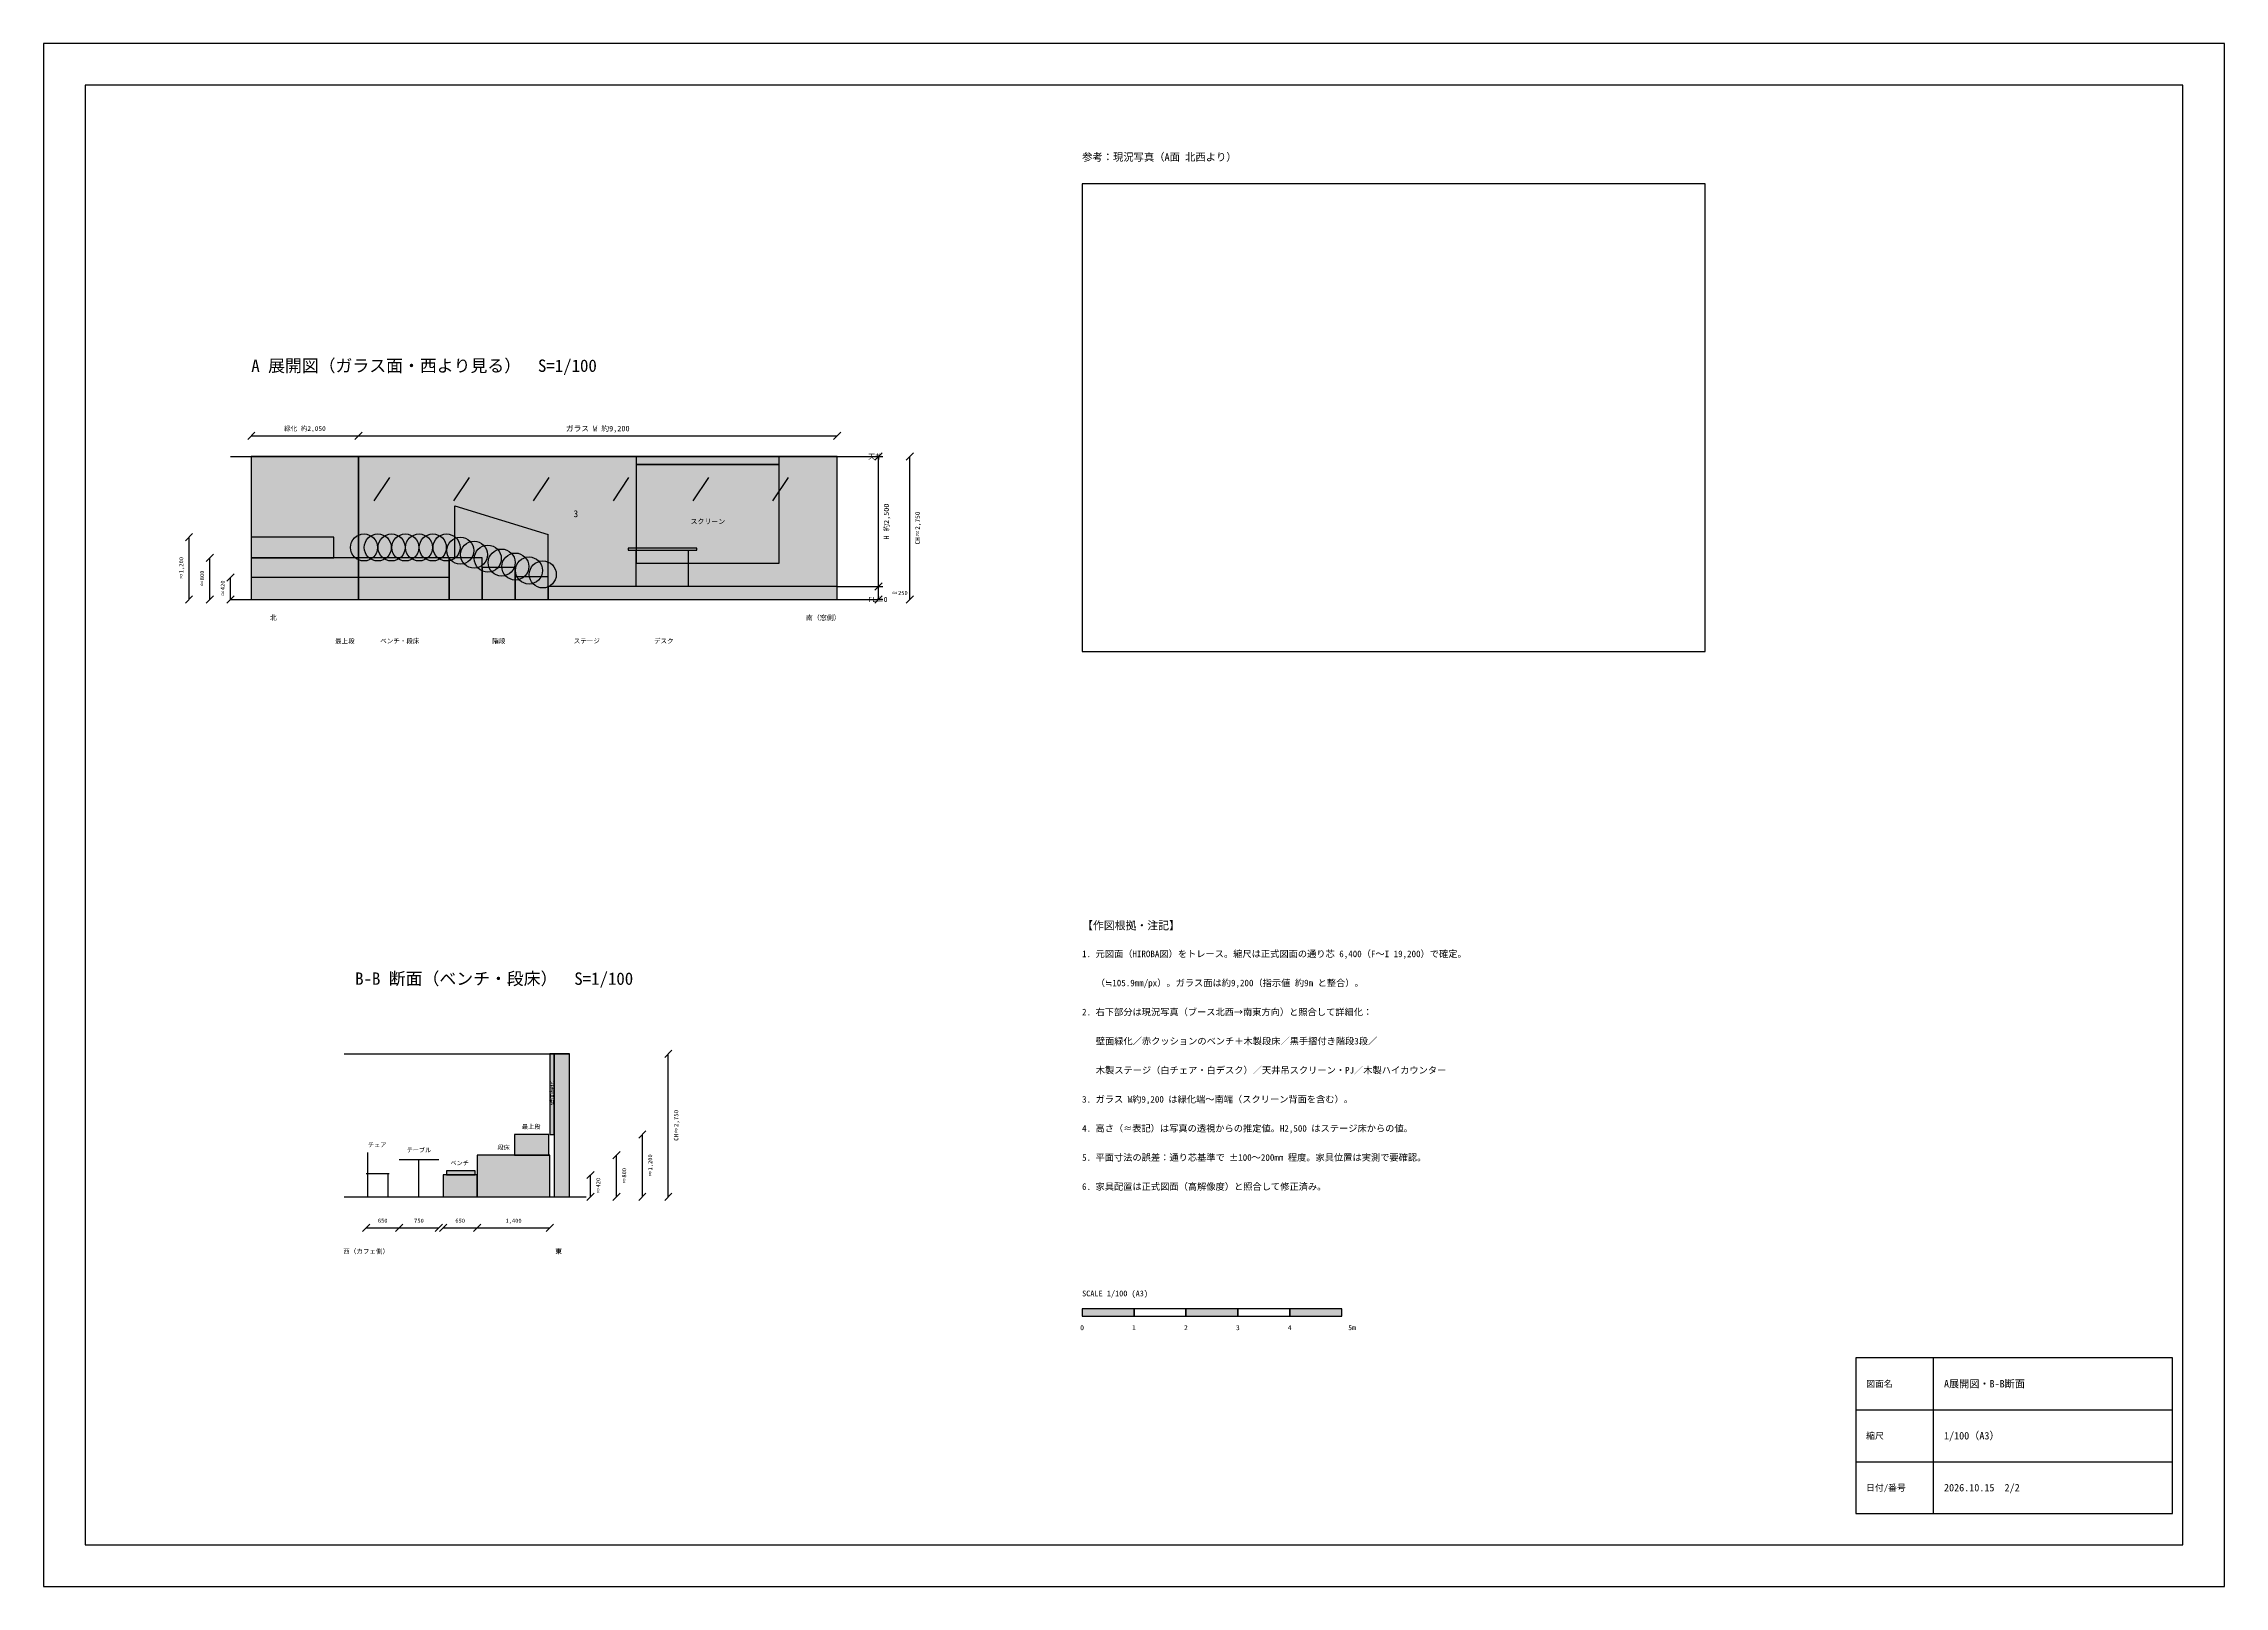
# Model space of a CAD drawing. Header units: millimetres. Extents: x 0 to 87000, y 0 to 29700.
# Drawn here: x 45000 to 87000, y 0 to 29700 of the extents above; entities that cross this region are included whole.
import ezdxf
from ezdxf.enums import TextEntityAlignment as Align

# ---------------------------------------------------------------- set-up
doc = ezdxf.new("R2010")
doc.units = ezdxf.units.MM
for name, color, linetype in [('A-CEIL', 9, 'Continuous'), ('A-DIMS', 2, 'Continuous'), ('A-FILL', 254, 'Continuous'), ('A-FURN', 4, 'Continuous'), ('A-PLANT', 3, 'Continuous'), ('A-TEXT', 7, 'Continuous'), ('A-WALL', 7, 'Continuous'), ('A-WOOD', 30, 'Continuous')]:
    doc.layers.add(name, color=color, linetype=linetype)
doc.styles.add('JP', font='msgothic.ttc')

msp = doc.modelspace()

# ---------------------------------------------------------------- hatches: boundary and pattern name
at = {"layer": 'A-FILL', "true_color": 0x93c47d}
h = msp.add_hatch(color=7, dxfattribs=at)
h.dxf.hatch_style = 1
h.paths.add_polyline_path([(49000, 19000), (51066, 19000), (51066, 21750), (49000, 21750), (49000, 19000)])
at = {"layer": 'A-FILL', "true_color": 0xd6ecff}
h = msp.add_hatch(color=7, dxfattribs=at)
h.dxf.hatch_style = 1
h.paths.add_polyline_path([(51066, 19000), (60281, 19000), (60281, 21750), (51066, 21750), (51066, 19000)])
at = {"layer": 'A-FILL', "true_color": 0x666666}
h = msp.add_hatch(color=7, dxfattribs=at)
h.dxf.hatch_style = 1
h.paths.add_polyline_path([(56415, 21600), (59169, 21600), (59169, 21750), (56415, 21750), (56415, 21600)])
at = {"layer": 'A-FILL', "true_color": 0xc9a774}
h = msp.add_hatch(color=7, dxfattribs=at)
h.dxf.hatch_style = 1
h.paths.add_polyline_path([(49000, 19800), (50589, 19800), (50589, 20200), (49000, 20200), (49000, 19800)])
at = {"layer": 'A-FILL', "true_color": 0xdcc095}
h = msp.add_hatch(color=7, dxfattribs=at)
h.dxf.hatch_style = 1
h.paths.add_polyline_path([(49000, 19000), (52813, 19000), (52813, 19800), (49000, 19800), (49000, 19000)])
h = msp.add_hatch(color=7, dxfattribs=at)
h.dxf.hatch_style = 1
h.paths.add_polyline_path([(52813, 19000), (53449, 19000), (53449, 19800), (52813, 19800), (52813, 19000)])
at = {"layer": 'A-FILL', "true_color": 0xe9d3ae}
h = msp.add_hatch(color=7, dxfattribs=at)
h.dxf.hatch_style = 1
h.paths.add_polyline_path([(49000, 19000), (52813, 19000), (52813, 19420), (49000, 19420), (49000, 19000)])
at = {"layer": 'A-FILL', "true_color": 0xdcc095}
h = msp.add_hatch(color=7, dxfattribs=at)
h.dxf.hatch_style = 1
h.paths.add_polyline_path([(53449, 19000), (54084, 19000), (54084, 19617), (53449, 19617), (53449, 19000)])
h = msp.add_hatch(color=7, dxfattribs=at)
h.dxf.hatch_style = 1
h.paths.add_polyline_path([(54084, 19000), (54720, 19000), (54720, 19433), (54084, 19433), (54084, 19000)])
at = {"layer": 'A-FILL', "true_color": 0xf1dfbd}
h = msp.add_hatch(color=7, dxfattribs=at)
h.dxf.hatch_style = 1
h.paths.add_polyline_path([(54720, 19000), (60281, 19000), (60281, 19250), (54720, 19250), (54720, 19000)])
at = {"layer": 'A-FILL', "true_color": 0x93c47d}
h = msp.add_hatch(color=7, dxfattribs=at)
h.dxf.hatch_style = 1
h.paths.add_polyline_path([(54750, 8700), (54834, 8700), (54834, 10250), (54750, 10250), (54750, 8700)])
at = {"layer": 'A-FILL', "true_color": 0x9e9e9e}
h = msp.add_hatch(color=7, dxfattribs=at)
h.dxf.hatch_style = 1
h.paths.add_polyline_path([(54834, 7500), (55131, 7500), (55131, 10250), (54834, 10250), (54834, 7500)])
at = {"layer": 'A-FILL', "true_color": 0xc9a774}
h = msp.add_hatch(color=7, dxfattribs=at)
h.dxf.hatch_style = 1
h.paths.add_polyline_path([(54072, 8300), (54729, 8300), (54729, 8700), (54072, 8700), (54072, 8300)])
at = {"layer": 'A-FILL', "true_color": 0xc0687a}
h = msp.add_hatch(color=7, dxfattribs=at)
h.dxf.hatch_style = 1
h.paths.add_polyline_path([(52758, 7920), (53309, 7920), (53309, 8000), (52758, 8000), (52758, 7920)])
at = {"layer": 'A-FILL', "true_color": 0xdcc095}
h = msp.add_hatch(color=7, dxfattribs=at)
h.dxf.hatch_style = 1
h.paths.add_polyline_path([(53352, 7500), (54750, 7500), (54750, 8300), (53352, 8300), (53352, 7500)])
at = {"layer": 'A-FILL', "true_color": 0xe9d3ae}
h = msp.add_hatch(color=7, dxfattribs=at)
h.dxf.hatch_style = 1
h.paths.add_polyline_path([(52695, 7500), (53352, 7500), (53352, 7920), (52695, 7920), (52695, 7500)])
at = {"layer": 'A-FILL', "true_color": 0x000000}
h = msp.add_hatch(color=7, dxfattribs=at)
h.dxf.hatch_style = 1
h.paths.add_polyline_path([(65000, 5200), (66000, 5200), (66000, 5340), (65000, 5340), (65000, 5200)])
h = msp.add_hatch(color=7, dxfattribs=at)
h.dxf.hatch_style = 1
h.paths.add_polyline_path([(67000, 5200), (68000, 5200), (68000, 5340), (67000, 5340), (67000, 5200)])
h = msp.add_hatch(color=7, dxfattribs=at)
h.dxf.hatch_style = 1
h.paths.add_polyline_path([(69000, 5200), (70000, 5200), (70000, 5340), (69000, 5340), (69000, 5200)])

# ---------------------------------------------------------------- linework, layer by layer
at = {"layer": 'A-CEIL'}
msp.add_lwpolyline([(56415, 21600), (59169, 21600), (59169, 21750), (56415, 21750), (56415, 21600)], close=True, dxfattribs=at)
at = {"layer": 'A-DIMS'}
for points in [[(48930, 22080), (49070, 22220)], [(49000, 22150), (51066, 22150)], [(50996, 22080), (51136, 22220)], [(50996, 22080), (51136, 22220)], [(51066, 22150), (60281, 22150)], [(60211, 22080), (60351, 22220)], [(60281, 21750), (61161, 21750)], [(61011, 21680), (61151, 21820)], [(61081, 19250), (61081, 21750)], [(61611, 21680), (61751, 21820)], [(61681, 19000), (61681, 21750)], [(47730, 20130), (47870, 20270)], [(47800, 19000), (47800, 20200)], [(48130, 19730), (48270, 19870)], [(48200, 19000), (48200, 19800)], [(48530, 19350), (48670, 19490)], [(48600, 19000), (48600, 19420)], [(61011, 19180), (61151, 19320)], [(61011, 19180), (61151, 19320)], [(47730, 18930), (47870, 19070)], [(48130, 18930), (48270, 19070)], [(48530, 18930), (48670, 19070)], [(60281, 19250), (61161, 19250)], [(60281, 19250), (61161, 19250)], [(60281, 19000), (61161, 19000)], [(61011, 18930), (61151, 19070)], [(61081, 19000), (61081, 19250)], [(61611, 18930), (61751, 19070)], [(56961, 10180), (57101, 10320)], [(57031, 7500), (57031, 10250)], [(56461, 8630), (56601, 8770)], [(56531, 7500), (56531, 8700)], [(55461, 7850), (55601, 7990)], [(55961, 8230), (56101, 8370)], [(56031, 7500), (56031, 8300)], [(55461, 7430), (55601, 7570)], [(55531, 7500), (55531, 7920)], [(55961, 7430), (56101, 7570)], [(56461, 7430), (56601, 7570)], [(56961, 7430), (57101, 7570)], [(51142, 6830), (51282, 6970)], [(51212, 6900), (51847, 6900)], [(51777, 6830), (51917, 6970)], [(51777, 6830), (51917, 6970)], [(51847, 6900), (52610, 6900)], [(52540, 6830), (52680, 6970)], [(52625, 6830), (52765, 6970)], [(52695, 6900), (53352, 6900)], [(53282, 6830), (53422, 6970)], [(53282, 6830), (53422, 6970)], [(53352, 6900), (54750, 6900)], [(54680, 6830), (54820, 6970)]]:
    msp.add_lwpolyline(points, dxfattribs=at)
at = {"layer": 'A-FURN'}
for points in [[(45000, 0), (87000, 0), (87000, 29700), (45000, 29700), (45000, 0)], [(45800, 800), (86200, 800), (86200, 28900), (45800, 28900), (45800, 800)], [(65000, 18000), (77000, 18000), (77000, 27000), (65000, 27000), (65000, 18000)], [(51066, 19000), (60281, 19000), (60281, 21750), (51066, 21750), (51066, 19000)], [(56415, 19700), (59169, 19700), (59169, 21600), (56415, 21600), (56415, 19700)], [(56256, 19950), (57580, 19950), (57580, 19990), (56256, 19990), (56256, 19950)], [(52758, 7920), (53309, 7920), (53309, 8000), (52758, 8000), (52758, 7920)], [(65000, 5200), (66000, 5200), (66000, 5340), (65000, 5340), (65000, 5200)], [(66000, 5200), (67000, 5200), (67000, 5340), (66000, 5340), (66000, 5200)], [(67000, 5200), (68000, 5200), (68000, 5340), (67000, 5340), (67000, 5200)], [(68000, 5200), (69000, 5200), (69000, 5340), (68000, 5340), (68000, 5200)], [(69000, 5200), (70000, 5200), (70000, 5340), (69000, 5340), (69000, 5200)], [(79900, 1400), (86000, 1400), (86000, 4400), (79900, 4400), (79900, 1400)]]:
    msp.add_lwpolyline(points, close=True, dxfattribs=at)
for points in [[(48600, 21750), (60681, 21750)], [(51366, 20900), (51666, 21350)], [(52901, 20900), (53201, 21350)], [(54437, 20900), (54737, 21350)], [(55973, 20900), (56273, 21350)], [(57509, 20900), (57809, 21350)], [(59045, 20900), (59345, 21350)], [(52919, 20800), (54720, 20250)], [(52919, 19800), (52919, 20800)], [(54720, 19250), (54720, 20250)], [(56415, 19250), (56415, 19950)], [(57421, 19250), (57421, 19950)], [(48600, 19000), (60681, 19000)], [(50788, 10250), (55131, 10250)], [(51244, 7500), (51244, 8350)], [(52229, 7500), (52229, 8220)], [(51212, 7950), (51657, 7950)], [(51636, 7500), (51636, 7950)], [(50788, 7500), (55449, 7500)], [(81400, 1400), (81400, 4400)], [(79900, 3400), (86000, 3400)], [(79900, 2400), (86000, 2400)]]:
    msp.add_lwpolyline(points, dxfattribs=at)
at = {"layer": 'A-PLANT'}
for points in [[(49000, 19000), (51066, 19000), (51066, 21750), (49000, 21750), (49000, 19000)], [(54750, 8700), (54834, 8700), (54834, 10250), (54750, 10250), (54750, 8700)]]:
    msp.add_lwpolyline(points, close=True, dxfattribs=at)
for centre in [(51171, 20000), (51436, 20000), (51701, 20000), (51966, 20000), (52231, 20000), (52496, 20000), (52760, 20000), (53025, 19939), (53290, 19862), (53555, 19786), (53820, 19710), (54084, 19633), (54349, 19557), (54614, 19481)]:
    msp.add_circle(centre, 260, dxfattribs=at)
at = {"layer": 'A-WALL'}
msp.add_lwpolyline([(54834, 7500), (55131, 7500), (55131, 10250), (54834, 10250), (54834, 7500)], close=True, dxfattribs=at)
msp.add_lwpolyline([(51847, 8220), (52610, 8220)], dxfattribs=at)
at = {"layer": 'A-WOOD'}
for points in [[(49000, 19800), (50589, 19800), (50589, 20200), (49000, 20200), (49000, 19800)], [(49000, 19000), (52813, 19000), (52813, 19800), (49000, 19800), (49000, 19000)], [(52813, 19000), (53449, 19000), (53449, 19800), (52813, 19800), (52813, 19000)], [(49000, 19000), (52813, 19000), (52813, 19420), (49000, 19420), (49000, 19000)], [(53449, 19000), (54084, 19000), (54084, 19617), (53449, 19617), (53449, 19000)], [(54084, 19000), (54720, 19000), (54720, 19433), (54084, 19433), (54084, 19000)], [(54720, 19000), (60281, 19000), (60281, 19250), (54720, 19250), (54720, 19000)], [(54072, 8300), (54729, 8300), (54729, 8700), (54072, 8700), (54072, 8300)], [(53352, 7500), (54750, 7500), (54750, 8300), (53352, 8300), (53352, 7500)], [(52695, 7500), (53352, 7500), (53352, 7920), (52695, 7920), (52695, 7500)]]:
    msp.add_lwpolyline(points, close=True, dxfattribs=at)

# ---------------------------------------------------------------- texts
at = {"layer": 'A-TEXT', "style": 'JP'}
for s, height, p in [('参考：現況写真（A面 北西より）', 145.52, (65000, 27400)), ('SCALE 1/100 (A3)', 111.12, (65000, 5550))]:
    msp.add_text(s, height=height, dxfattribs=at).set_placement(p, align=Align.BOTTOM_LEFT)
for s, height, p in [('A 展開図（ガラス面・西より見る）\u3000S=1/100', 238.12, (49000, 23500)), ('天井', 95.2, (60881, 21750)), ('FL±0', 95.2, (60881, 19000)), ('≈250', 79.4, (61331, 19125)), ('B-B 断面（ベンチ・段床）\u3000S=1/100', 238.12, (51000, 11700)), ('図面名', 121.7, (80100, 3900)), ('A展開図・B-B断面', 142.9, (81600, 3900)), ('縮尺', 121.7, (80100, 2900)), ('1/100（A3）', 142.9, (81600, 2900)), ('日付/番号', 121.7, (80100, 1900)), ('2026.10.15\u30002/2', 142.88, (81600, 1900))]:
    msp.add_text(s, height=height, dxfattribs=at).set_placement(p, align=Align.MIDDLE_LEFT)
for s, height, p in [('緑化 約2,050', 90, (50033, 22290)), ('ガラス W 約9,200', 105.83, (55673, 22290)), ('3', 132, (55250, 20650)), ('スクリーン', 95.2, (57792, 20500)), ('北', 95.2, (49424, 18650)), ('南（窓側）', 95.2, (60016, 18650)), ('最上段', 90, (50801, 18200)), ('ベンチ・段床', 90, (51860, 18200)), ('階段', 90, (53767, 18200)), ('ステージ', 90, (55461, 18200)), ('デスク', 90, (56944, 18200)), ('最上段', 84.7, (54390, 8850)), ('チェア', 84.7, (51424, 8500)), ('テーブル', 84.7, (52229, 8400)), ('段床', 84.7, (53860, 8450)), ('ベンチ', 84.7, (53013, 8150)), ('650', 79.4, (51530, 7040)), ('750', 79.4, (52229, 7040)), ('650', 79.4, (53023, 7040)), ('1,400', 79.4, (54051, 7040)), ('西（カフェ側）', 90, (51212, 6450)), ('東', 90, (54919, 6450)), ('0', 95.2, (65000, 4980)), ('1', 95.2, (66000, 4980)), ('2', 95.2, (67000, 4980)), ('3', 95.2, (68000, 4980)), ('4', 95.2, (69000, 4980)), ('5m', 95.2, (70200, 4980))]:
    msp.add_text(s, height=height, dxfattribs=at).set_placement(p, align=Align.MIDDLE_CENTER)
for s, height, p in [('H 約2,500', 100.5, (61231, 20500)), ('CH≈2,750', 90, (61831, 20375)), ('≈1,200', 79.4, (47650, 19600)), ('≈800', 79.4, (48050, 19400)), ('≈420', 79.4, (48450, 19210)), ('壁面緑化', 84.7, (54792, 9500)), ('CH≈2,750', 84.7, (57181, 8875)), ('≈800', 79.4, (56181, 7900)), ('≈1,200', 79.4, (56681, 8100)), ('≈420', 79.4, (55681, 7710))]:
    msp.add_text(s, height=height, rotation=90, dxfattribs=at).set_placement(p, align=Align.MIDDLE_CENTER)
for s, height, p in [('【作図根拠・注記】', 153.5, (65000, 12800)), ('1. 元図面（HIROBA図）をトレース。縮尺は正式図面の通り芯 6,400（F〜I 19,200）で確定。', 127, (65000, 12240)), ('\u3000 （≒105.9mm/px）。ガラス面は約9,200（指示値 約9m と整合）。', 127, (65000, 11680)), ('2. 右下部分は現況写真（ブース北西→南東方向）と照合して詳細化：', 127, (65000, 11120)), ('\u3000 壁面緑化／赤クッションのベンチ＋木製段床／黒手摺付き階段3段／', 127, (65000, 10560)), ('\u3000 木製ステージ（白チェア・白デスク）／天井吊スクリーン・PJ／木製ハイカウンター', 127, (65000, 10000)), ('3. ガラス W約9,200 は緑化端〜南端（スクリーン背面を含む）。', 127, (65000, 9440)), ('4. 高さ（≈表記）は写真の透視からの推定値。H2,500 はステージ床からの値。', 127, (65000, 8880)), ('5. 平面寸法の誤差：通り芯基準で ±100〜200mm 程度。家具位置は実測で要確認。', 127, (65000, 8320)), ('6. 家具配置は正式図面（高解像度）と照合して修正済み。', 127, (65000, 7760))]:
    msp.add_text(s, height=height, dxfattribs=at).set_placement(p, align=Align.TOP_LEFT)

doc.saveas('drawing.dxf')
